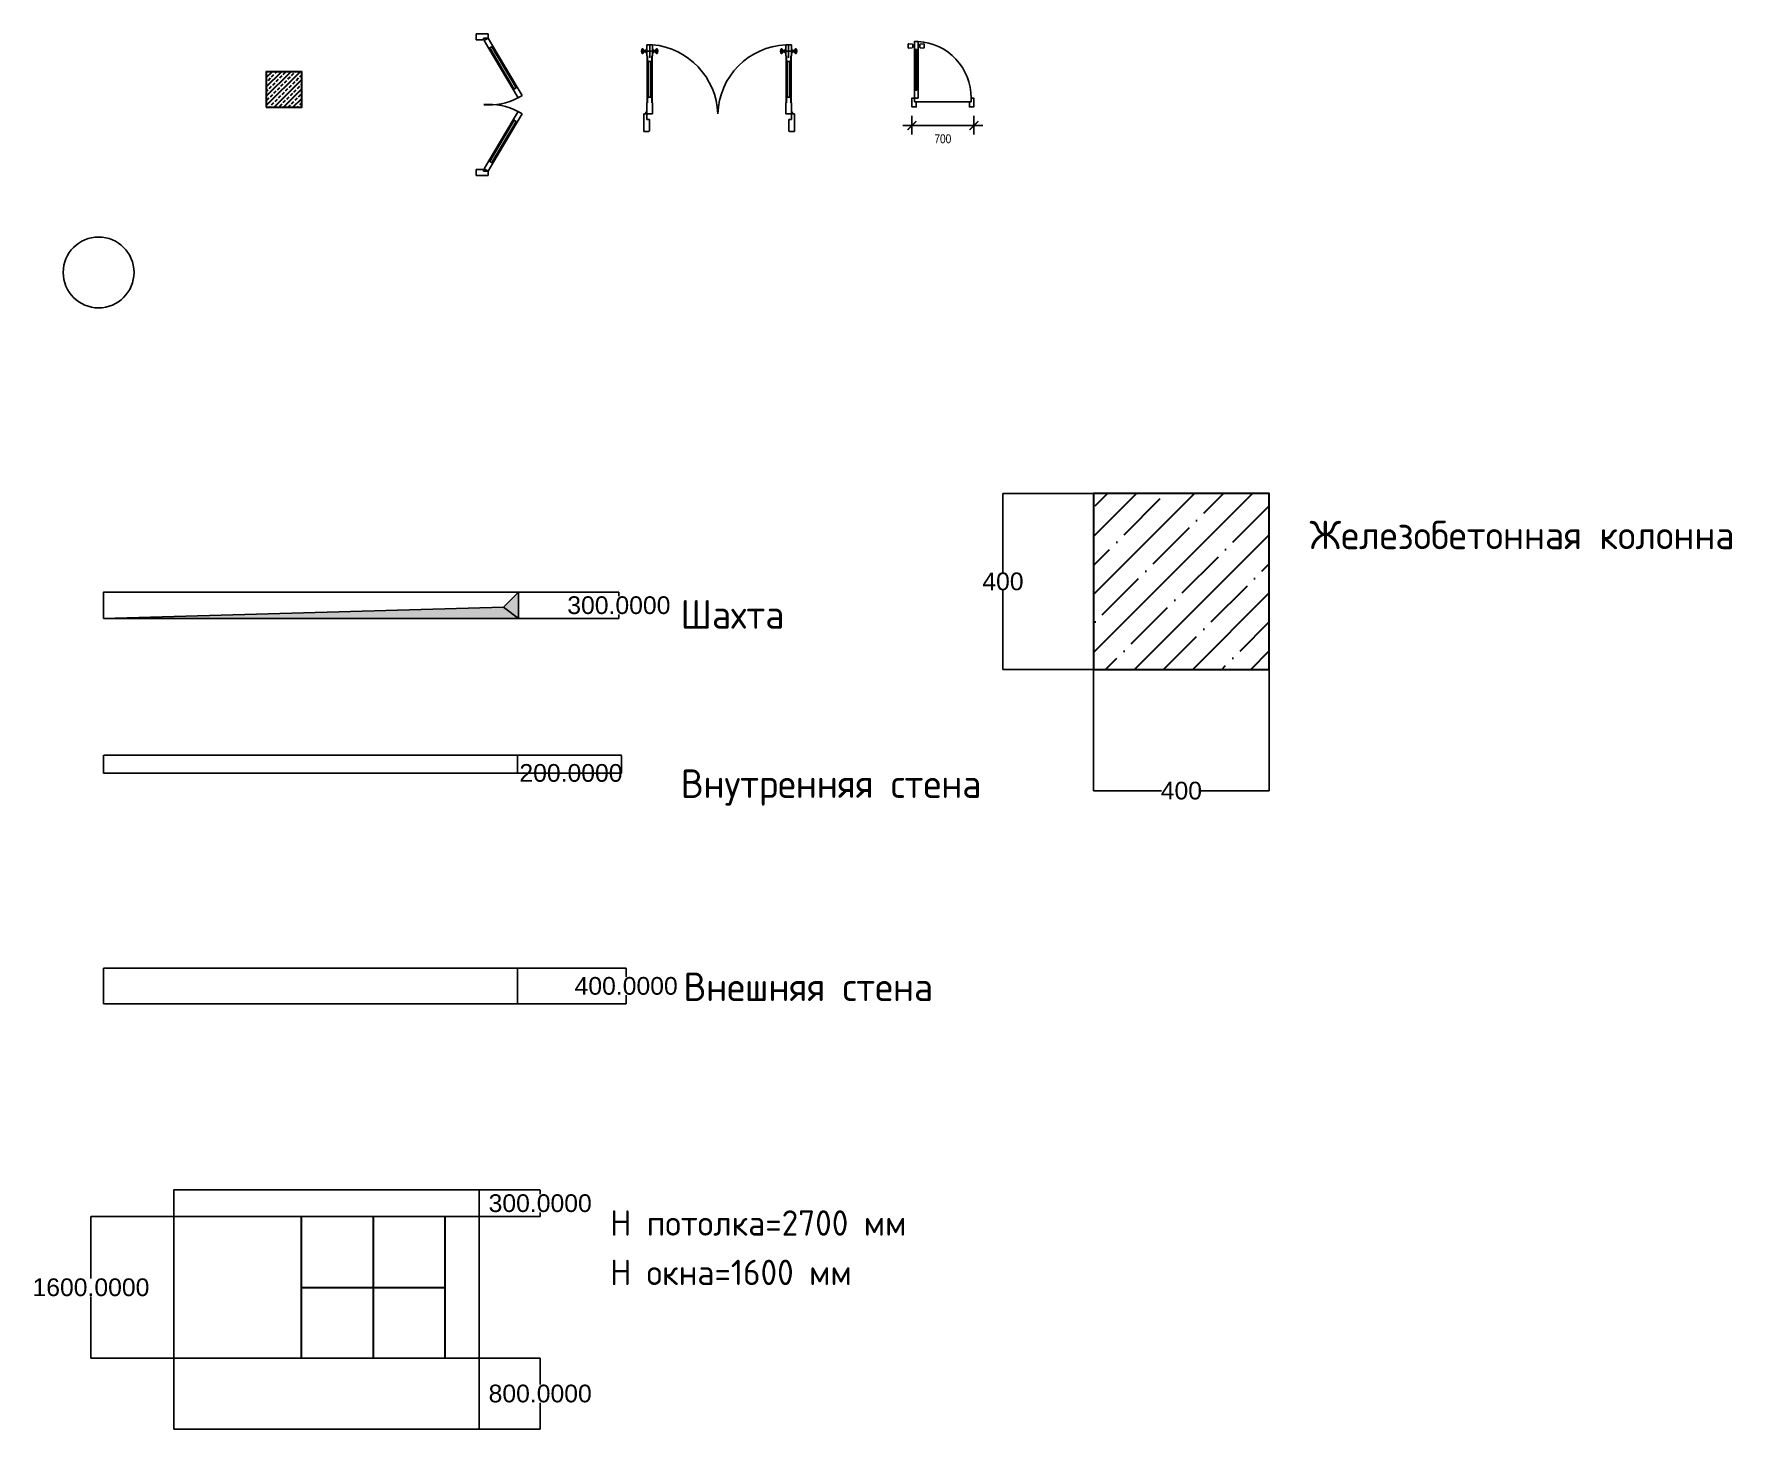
# Model space of a CAD drawing. Header units: millimetres. Extents: x -178199094 to 13669908, y -30538122 to 6091408.
# Drawn here: x 312987 to 332169, y 49879 to 65636 of the extents above; entities that cross this region are included whole.
import ezdxf

# ---------------------------------------------------------------- set-up
doc = ezdxf.new("R2010")
doc.units = ezdxf.units.MM
doc.linetypes.add('CENTER', pattern=[2, 1.25, -0.25, 0.25, -0.25])
doc.layers.add('Plan 2', color=7, linetype='Continuous')
doc.styles.add('DIM', font='', dxfattribs={"height": 100})
doc.styles.add('gost', font='GOST Common.ttf')
doc.styles.get("Standard").update_dxf_attribs({"font": 'arial.ttf'})
doc.styles.get('DIM').set_extended_font_data('VNI-Helve-Condense')
doc.dimstyles.new('100', dxfattribs={"dimtxt": 100, "dimasz": 100, "dimexe": 100, "dimexo": 100, "dimgap": 100, "dimtad": 2, "dimdec": 0, "dimzin": 0, "dimdsep": 46, "dimtxsty": 'DIM', "dimblk": 'ARCHTICK', "dimcen": 100, "dimdle": 100, "dimadec": 0, "dimazin": 0, "dimtfac": 1, "dimtdec": 0, "dimtofl": 0, "dimtmove": 0, "dimatfit": 3, "dimldrblk": 'ARCHTICK', "dimfxl": 1, "dimtolj": 1, "dimtzin": 0, "dimarcsym": 0})
doc.dimstyles.get("Standard").update_dxf_attribs({"dimtxt": 0.18, "dimasz": 0.18, "dimexe": 0.18, "dimexo": 0.0625, "dimgap": 0.09, "dimtad": 0, "dimtih": 1, "dimtoh": 1, "dimdec": 4, "dimzin": 0, "dimdsep": 46, "dimtxsty": 'Standard', "dimcen": 0.09, "dimadec": 0, "dimazin": 0, "dimtfac": 1, "dimtdec": 4, "dimtofl": 0, "dimtmove": 0, "dimatfit": 3, "dimfxl": 1, "dimtolj": 1, "dimtzin": 0, "dimarcsym": 0})

msp = doc.modelspace()

# ---------------------------------------------------------------- texts
at = {"color": 18, "true_color": 0x000000, "attachment_point": 1, "style": 'gost'}
for s, width, gutter_width, insert, char_height in [('Железобетонная колонна', 4542.149597511546, 0.1609546856263614, (327397.4303149469, 60138.49064889026), 321.9093712527227), ('Шахта', 4542.149597511546, 0.1609546856263614, (320291.0953425032, 59240.60830045612), 321.9093712527227), ('Внутренняя стена', 4542.149597511546, 0.1609546856263614, (320293.9223606002, 57329.12849615635), 321.9093712527227), ('Внешняя стена', 4542.149597511546, 0.1609546856263614, (320323.9457867306, 55034.9286165473), 321.9093712527227), ('H потолка=2700 мм', 4044.130466291402, 0.1433069813884016, (319497.5256483566, 52349.02963058026), 286.6139627768031), ('H окна=1600 мм', 4044.130466291402, 0.1433069813884016, (319497.5256483566, 51791.23084046812), 286.6139627768031)]:
    msp.add_mtext_dynamic_manual_height_columns(s, width=width, gutter_width=gutter_width, heights=[0], dxfattribs=dict(at, insert=insert, char_height=char_height))

# ---------------------------------------------------------------- blocks, each defined once
blk = doc.blocks.new('*D144')
at = {"color": 0, "lineweight": -2, "transparency": 16777216}
for p, q in [((318449.7938995362, 57488.43666698181), (319625.6782641645, 57488.43666698181)), ((319625.4982641645, 57488.25666698181), (319625.4982641645, 57288.61666698181)), ((318449.7938995362, 57288.43666698181), (319625.6782641645, 57288.43666698181)), ((319625.4982641645, 57288.25666698181), (319625.3182641645, 57288.25666698181)), ((319625.4982641645, 57288.43666698181), (319625.4982641645, 57288.25666698181))]:
    blk.add_line(p, q, dxfattribs=at)
at = {"color": 0, "transparency": 16777216}
for points in [[(319625.4682641645, 57488.25666698181), (319625.5282641645, 57488.25666698181), (319625.4982641645, 57488.43666698181)], [(319625.4682641645, 57288.61666698181), (319625.5282641645, 57288.61666698181), (319625.4982641645, 57288.43666698181)]]:
    blk.add_solid(points, dxfattribs=at)
at = {"layer": 'Defpoints', "color": 0, "transparency": 16777216}
for p in [(318449.7313995362, 57488.43666698181), (318449.7313995362, 57288.43666698181), (319625.4982641645, 57288.43666698181)]:
    blk.add_point(p, dxfattribs=at)
at = {"color": 0, "transparency": 16777216, "insert": (319053.3319476569, 57288.2566669817), "char_height": 200, "attachment_point": 5}
blk.add_mtext('\\A1;200.0000', dxfattribs=at)
blk = doc.blocks.new('*D145')
at = {"color": 0, "lineweight": -2, "transparency": 16777216}
for p, q in [((318450.5549137011, 55082.92526316788), (319676.919883693, 55082.92526316788)), ((319676.7398836931, 55082.74526316788), (319676.7398836931, 54985.12986071222)), ((318450.5549137011, 54682.92526316788), (319676.919883693, 54682.92526316788)), ((319676.7398836931, 54683.10526316788), (319676.7398836931, 54780.72066562354))]:
    blk.add_line(p, q, dxfattribs=at)
at = {"color": 0, "transparency": 16777216}
for points in [[(319676.709883693, 55082.74526316788), (319676.7698836931, 55082.74526316788), (319676.7398836931, 55082.92526316788)], [(319676.709883693, 54683.10526316788), (319676.7698836931, 54683.10526316788), (319676.7398836931, 54682.92526316788)]]:
    blk.add_solid(points, dxfattribs=at)
at = {"layer": 'Defpoints', "color": 0, "transparency": 16777216}
for p in [(318450.4924137011, 55082.92526316788), (318450.4924137011, 54682.92526316788), (319676.7398836931, 54682.92526316788)]:
    blk.add_point(p, dxfattribs=at)
at = {"color": 0, "transparency": 16777216, "insert": (319676.739883693, 54882.92526316777), "char_height": 200, "attachment_point": 5}
blk.add_mtext('\\A1;400.0000', dxfattribs=at)
blk = doc.blocks.new('*D146')
at = {"color": 0, "lineweight": -2, "transparency": 16777216}
for p, q in [((318016.9728617385, 52578.59673964378), (318705.8658261545, 52578.59673964378)), ((318705.6858261545, 52578.41673964378), (318705.6858261545, 52530.86955001212)), ((318016.9728617385, 52278.59673964378), (318705.8658261545, 52278.59673964378)), ((318705.6858261545, 52278.77673964378), (318705.6858261545, 52326.32392927543))]:
    blk.add_line(p, q, dxfattribs=at)
at = {"color": 0, "transparency": 16777216}
for points in [[(318705.6558261545, 52578.41673964378), (318705.7158261546, 52578.41673964378), (318705.6858261545, 52578.59673964378)], [(318705.6558261545, 52278.77673964378), (318705.7158261546, 52278.77673964378), (318705.6858261545, 52278.59673964378)]]:
    blk.add_solid(points, dxfattribs=at)
at = {"layer": 'Defpoints', "color": 0, "transparency": 16777216}
for p in [(318016.9103617385, 52578.59673964378), (318016.9103617385, 52278.59673964378), (318705.6858261545, 52278.59673964378)]:
    blk.add_point(p, dxfattribs=at)
at = {"color": 0, "transparency": 16777216, "insert": (318705.6858261545, 52428.59673964367), "char_height": 200, "attachment_point": 5}
blk.add_mtext('\\A1;300.0000', dxfattribs=at)
blk = doc.blocks.new('*D147')
at = {"color": 0, "lineweight": -2, "transparency": 16777216}
for p, q in [((318016.9728617385, 50678.59673964378), (318705.8658261545, 50678.59673964378)), ((318705.6858261545, 50678.41673964378), (318705.6858261545, 50380.80133718812)), ((318705.6858261545, 49878.77673964378), (318705.6858261545, 50176.39214209944)), ((318016.9728617385, 49878.59673964378), (318705.8658261545, 49878.59673964378))]:
    blk.add_line(p, q, dxfattribs=at)
at = {"color": 0, "transparency": 16777216}
for points in [[(318705.6558261545, 50678.41673964378), (318705.7158261546, 50678.41673964378), (318705.6858261545, 50678.59673964378)], [(318705.6558261545, 49878.77673964378), (318705.7158261546, 49878.77673964378), (318705.6858261545, 49878.59673964378)]]:
    blk.add_solid(points, dxfattribs=at)
at = {"layer": 'Defpoints', "color": 0, "transparency": 16777216}
for p in [(318016.9103617385, 50678.59673964378), (318016.9103617385, 49878.59673964378), (318705.6858261545, 49878.59673964378)]:
    blk.add_point(p, dxfattribs=at)
at = {"color": 0, "transparency": 16777216, "insert": (318705.6858261545, 50278.59673964367), "char_height": 200, "attachment_point": 5}
blk.add_mtext('\\A1;800.0000', dxfattribs=at)
blk = doc.blocks.new('*D148')
at = {"color": 0, "lineweight": -2, "transparency": 16777216}
for p, q in [((314566.8478617385, 52278.59673964378), (313630.8097910077, 52278.59673964378)), ((313630.9897910077, 52278.41673964378), (313630.9897910077, 51580.80133718812)), ((313630.9897910077, 50678.77673964378), (313630.9897910077, 51376.39214209944)), ((314566.8478617385, 50678.59673964378), (313630.8097910077, 50678.59673964378))]:
    blk.add_line(p, q, dxfattribs=at)
at = {"color": 0, "transparency": 16777216}
for points in [[(313630.9597910077, 52278.41673964378), (313631.0197910077, 52278.41673964378), (313630.9897910077, 52278.59673964378)], [(313630.9597910077, 50678.77673964378), (313631.0197910077, 50678.77673964378), (313630.9897910077, 50678.59673964378)]]:
    blk.add_solid(points, dxfattribs=at)
at = {"layer": 'Defpoints', "color": 0, "transparency": 16777216}
for p in [(314566.9103617385, 52278.59673964378), (313630.9897910077, 50678.59673964378), (314566.9103617385, 50678.59673964378)]:
    blk.add_point(p, dxfattribs=at)
at = {"color": 0, "transparency": 16777216, "insert": (313630.9897910077, 51478.59673964367), "char_height": 200, "attachment_point": 5}
blk.add_mtext('\\A1;1600.0000', dxfattribs=at)
blk = doc.blocks.new('*D149')
at = {"color": 0, "lineweight": -2, "transparency": 16777216}
for p, q in [((318460.5749333813, 59333.04119486507), (319594.6035196133, 59333.04119486507)), ((319594.4235196133, 59332.86119486507), (319594.4235196133, 59285.31400523342)), ((319594.4235196133, 59033.22119486507), (319594.4235196133, 59080.76838449673)), ((318460.5749333813, 59033.04119486507), (319594.6035196133, 59033.04119486507))]:
    blk.add_line(p, q, dxfattribs=at)
at = {"color": 0, "transparency": 16777216}
for points in [[(319594.3935196133, 59332.86119486507), (319594.4535196134, 59332.86119486507), (319594.4235196133, 59333.04119486507)], [(319594.3935196133, 59033.22119486507), (319594.4535196134, 59033.22119486507), (319594.4235196133, 59033.04119486507)]]:
    blk.add_solid(points, dxfattribs=at)
at = {"layer": 'Defpoints', "color": 0, "transparency": 16777216}
for p in [(318460.5124333813, 59333.04119486507), (318460.5124333813, 59033.04119486507), (319594.4235196133, 59033.04119486507)]:
    blk.add_point(p, dxfattribs=at)
at = {"color": 0, "transparency": 16777216, "insert": (319594.4235196133, 59183.04119486496), "char_height": 200, "attachment_point": 5}
blk.add_mtext('\\A1;300.0000', dxfattribs=at)
blk = doc.blocks.new('*D111')
at = {"color": 0, "lineweight": -2, "transparency": 16777216}
for p, q in [((324954.873863199, 60030.20438555749), (324954.873863199, 57088.32628316523)), ((326942.0246230748, 60030.20438555749), (326942.0246230748, 57088.32628316523)), ((324955.053863199, 57088.50628316523), (325723.734413669, 57088.50628316523)), ((326941.8446230748, 57088.50628316523), (326173.1640726048, 57088.50628316523))]:
    blk.add_line(p, q, dxfattribs=at)
at = {"color": 0, "transparency": 16777216}
for points in [[(324955.053863199, 57088.53628316523), (324955.053863199, 57088.47628316523), (324954.873863199, 57088.50628316523)], [(326941.8446230748, 57088.53628316523), (326941.8446230748, 57088.47628316523), (326942.0246230748, 57088.50628316523)]]:
    blk.add_solid(points, dxfattribs=at)
at = {"layer": 'Defpoints', "color": 0, "transparency": 16777216}
for p in [(324954.873863199, 60030.26688555749), (326942.0246230748, 60030.26688555749), (326942.0246230748, 57088.50628316523)]:
    blk.add_point(p, dxfattribs=at)
at = {"color": 0, "transparency": 16777216, "insert": (325948.4492431369, 57088.50628316523), "char_height": 200, "attachment_point": 5}
blk.add_mtext('\\A1;400', dxfattribs=at)
blk = doc.blocks.new('*D112')
at = {"color": 0, "lineweight": -2, "transparency": 16777216}
for p, q in [((326863.4006486846, 60445.44184670721), (323932.9436506122, 60445.44184670721)), ((323933.1236506122, 60445.26184670721), (323933.1236506122, 59554.07106432111)), ((323933.1236506122, 58458.47108684634), (323933.1236506122, 59349.66186923243)), ((326863.4006486846, 58458.29108684634), (323932.9436506122, 58458.29108684634))]:
    blk.add_line(p, q, dxfattribs=at)
at = {"color": 0, "transparency": 16777216}
for points in [[(323933.0936506122, 60445.26184670721), (323933.1536506122, 60445.26184670721), (323933.1236506122, 60445.44184670721)], [(323933.0936506122, 58458.47108684634), (323933.1536506122, 58458.47108684634), (323933.1236506122, 58458.29108684634)]]:
    blk.add_solid(points, dxfattribs=at)
at = {"layer": 'Defpoints', "color": 0, "transparency": 16777216}
for p in [(323933.1236506122, 60445.44184670721), (326863.4631486846, 60445.44184670721), (326863.4631486846, 58458.29108684634)]:
    blk.add_point(p, dxfattribs=at)
at = {"color": 0, "transparency": 16777216, "insert": (323933.1236506121, 59451.86646677666), "char_height": 200, "attachment_point": 5}
blk.add_mtext('\\A1;400', dxfattribs=at)
blk = doc.blocks.new('A$C036642B2')
for p, q in [((1.568050356581807e-05, 389.0821375646483), (1.568050356581807e-05, 289.0821375646483)), ((1.568050356581807e-05, 289.0821375646192), (1.568050356581807e-05, 389.0821375646192)), ((1.568050356581807e-05, 289.0821375646192), (1.568050356581807e-05, 389.0821375646192)), ((1.568050356581807e-05, 389.0821375646192), (50.00001568050357, 389.0821375646192)), ((35.00001568050357, 289.0821375646192), (1.568050356581807e-05, 289.0821375646192)), ((50.00001568050357, 329.0821375646192), (35.00001568050357, 329.0821375646192)), ((35.00001568050357, 329.0821375646192), (35.00001568050357, 289.0821375646192)), ((35.00001568050357, 289.0821375646192), (55.45143193477998, 323.4585767809622)), ((103.7528941132477, 248.1793050560664), (35.00001568050357, 289.0821375646192)), ((50.00001568050357, 389.0821375646192), (50.00001568050357, 339.0821375646192)), ((50.00001568050357, 339.0821375646192), (50.00001568050357, 329.0821375646192)), ((55.45143193477998, 323.4585767809622), (124.2043103675242, 282.5557442723803)), ((1144.548599426227, 323.4585767809622), (1075.795720993599, 282.5557442723803)), ((1096.247137247876, 248.1793050560664), (1165.000015680504, 289.0821375646192)), ((1165.000015680504, 289.0821375646192), (1144.548599426227, 323.4585767809622)), ((1200.000015680504, 389.0821375646192), (1150.000015680504, 389.0821375646192)), ((1150.000015680504, 389.0821375646192), (1150.000015680504, 339.0821375646192)), ((1150.000015680504, 339.0821375646192), (1150.000015680504, 329.0821375646192)), ((1150.000015680504, 329.0821375646192), (1165.000015680504, 329.0821375646192)), ((1165.000015680504, 329.0821375646192), (1165.000015680504, 289.0821375646192)), ((1165.000015680504, 289.0821375646192), (1200.000015680504, 289.0821375646192)), ((1200.000015680504, 289.0821375646192), (1200.000015680504, 389.0821375646192)), ((1200.000015680504, 289.0821375646192), (1200.000015680504, 389.0821375646192)), ((1200.000015680504, 389.0821375646483), (1200.000015680504, 289.0821375646483)), ((103.7528941132477, 248.1793050560664), (124.2043103675242, 282.5557442723803)), ((124.2043103675242, 282.5557442723803), (103.7528941132477, 248.1793050560664)), ((452.1439505705494, 40.90283009268751), (103.7528941132477, 248.1793050560664)), ((108.8657481767586, 256.7734148601448), (119.0914563038968, 273.9616344683018)), ((457.2568046341767, 49.49693989676598), (108.8657481767586, 256.7734148601448)), ((119.0914563038968, 273.9616344683018), (467.4825127613149, 66.68515950492292)), ((124.2043103675242, 282.5557442723803), (472.5953668248258, 75.2792693090305)), ((1075.795720993599, 282.5557442723803), (727.4046645361814, 75.2792693090305)), ((1080.908575057227, 273.9616344683018), (732.5175185998087, 66.68515950492292)), ((742.7432267269469, 49.49693989676598), (1091.134283184248, 256.7734148601448)), ((747.8560807904578, 40.90283009268751), (1096.247137247876, 248.1793050560664)), ((1075.795720993599, 282.5557442723803), (1096.247137247876, 248.1793050560664)), ((1096.247137247876, 248.1793050560664), (1075.795720993599, 282.5557442723803)), ((1091.134283184248, 256.7734148601448), (1080.908575057227, 273.9616344683018)), ((472.5953668248258, 75.2792693090305), (452.1439505705494, 40.90283009268751)), ((472.5953668248258, 75.2792693090305), (452.1439505705494, 40.90283009268751)), ((452.1439505705494, 40.90283009268751), (520.8968290031771, -2.415850758552551e-06)), ((467.4825127613149, 66.68515950492292), (457.2568046341767, 49.49693989676598)), ((541.3482452574535, 34.37643680046313), (472.5953668248258, 75.2792693090305)), ((520.8968290031771, -2.415850758552551e-06), (541.3482452574535, 34.37643680046313)), ((658.6517861035536, 34.37643680046313), (727.4046645361814, 75.2792693090305)), ((679.10320235783, -2.415850758552551e-06), (658.6517861035536, 34.37643680046313)), ((747.8560807904578, 40.90283009268751), (679.10320235783, -2.415850758552551e-06)), ((727.4046645361814, 75.2792693090305), (747.8560807904578, 40.90283009268751)), ((727.4046645361814, 75.2792693090305), (747.8560807904578, 40.90283009268751)), ((732.5175185998087, 66.68515950492292), (742.7432267269469, 49.49693989676598))]:
    blk.add_line(p, q)
for centre, start, end in [((76.72966847388307, 280.4328576341359), 332.1893142338084, 4.963518697352358), ((1123.27036288724, 280.4328576341359), 175.0364813026476, 207.8106857661916)]:
    blk.add_arc(centre, 525.5014275244889, start, end)
blk = doc.blocks.new('A$C5B1F248E')
for p, q in [((70.35607905111829, 639.9999866354337), (70.35607905111829, 199.9999866354337)), ((87.85607905111829, 649.9999866354337), (87.85607905111829, 189.9999866354337)), ((90.35607905111829, 649.9999866354337), (90.35607905111829, 189.9999866354337)), ((92.85607905111829, 649.9999866354337), (92.85607905111829, 189.9999866354337)), ((110.3560790511183, 639.9999866354337), (110.3560790511183, 199.9999866354337)), ((690.3560790511183, 59.99998663543374), (90.35607905111829, 59.99998663543374))]:
    blk.add_line(p, q)
for points in [[(45.49748858721432, 669.5497384949413), (5.49748858721432, 665.5497384949413, -0.4437164408394785), (-3.000789001816884e-05, 670.5249244459992), (-3.000789001816884e-05, 709.4750488248828, -0.4437164408394787), (5.49748858721432, 714.4502347759262), (45.49748858721432, 710.4502347759262, -0.3853135861201609), (49.99996999210998, 705.4750488248828), (49.99996999210998, 674.5249244459992, -0.3853135861201725)], [(135.2146695150223, 669.5497384949413), (175.2146695150223, 665.5497384949413, 0.4437164408394785), (180.7121881101266, 670.5249244459992), (180.7121881101266, 709.4750488248828, 0.4437164408394787), (175.2146695150223, 714.4502347759262), (135.2146695150223, 710.4502347759262, 0.3853135861201609), (130.7121881101266, 705.4750488248828), (130.7121881101266, 674.5249244459992, 0.3853135861201725)]]:
    blk.add_lwpolyline(points, format="xyb", close=True)
for points in [[(70.35607905111829, 684.9999866354337), (49.99996999210998, 684.9999866354337), (49.99996999210998, 694.9999866354337), (70.35607905111829, 694.9999866354337)], [(110.3560790511183, 684.9999866354337), (130.7121881101266, 684.9999866354337), (130.7121881101266, 694.9999866354337), (110.3560790511183, 694.9999866354337)]]:
    blk.add_lwpolyline(points, close=True)
for points in [[(95.35607905111829, 639.9999866354337), (110.3560790511183, 639.9999866354337), (110.3560790511183, 739.9999866354337), (70.35607905111829, 739.9999866354337), (70.35607905111829, 639.9999866354337), (85.35607905111829, 639.9999866354337), (85.35607905111829, 649.9999866354337), (95.35607905111829, 649.9999866354337), (95.35607905111829, 639.9999866354337)], [(95.35607905111829, 199.9999866354337), (110.3560790511183, 199.9999866354337), (110.3560790511183, 99.99998663543374), (70.35607905111829, 99.99998663543374), (70.35607905111829, 199.9999866354337), (85.35607905111829, 199.9999866354337), (85.35607905111829, 189.9999866354337), (95.35607905111829, 189.9999866354337), (95.35607905111829, 199.9999866354337)], [(70.35607905111829, 99.99998663543374), (70.35607905111829, 59.99998663543374), (90.35607905111829, 59.99998663543374), (90.35607905111829, -1.336456625722349e-05), (40.35607905111829, -1.336456625722349e-05), (40.35607905111829, 99.99998663543374), (70.35607905111829, 99.99998663543374)], [(710.3560790511183, 99.99998663543374), (710.3560790511183, 59.99998663543374), (690.3560790511183, 59.99998663543374), (690.3560790511183, -1.336456625722349e-05), (740.3560790511183, -1.336456625722349e-05), (740.3560790511183, 99.99998663543374), (710.3560790511183, 99.99998663543374)]]:
    blk.add_lwpolyline(points)
for centre, radius, start, end in [((87.38251488217793, 640.9247528494452), 8.252229096188765, 186.4342288796848, 273.2897950878696), ((93.32964322005864, 640.9247528494452), 8.252229096188765, 266.7102049121305, 353.5657711203152), ((73.80351901427639, 104.481961600919), 636.5683386636757, 359.596586327819, 86.70819314022081), ((87.38251488217793, 199.0752204214223), 8.252229096188765, 86.71020491213042, 173.5657711203152), ((93.32964322005864, 199.0752204214223), 8.252229096188765, 6.434228879684772, 93.28979508786959)]:
    blk.add_arc(centre, radius, start, end)
blk = doc.blocks.new('_ArchTick')
at = {"color": 0, "linetype": 'ByBlock', "const_width": 0.15}
blk.add_lwpolyline([(-0.5, -0.5), (0.5, 0.5)], dxfattribs=at)
blk = doc.blocks.new('*D150')
at = {"color": 0, "lineweight": -2, "transparency": 16777216}
for p, q in [((322904.1167153113, 64711.69413358614), (322904.1167153113, 64501.53597220097)), ((323604.1167153113, 64711.69413358614), (323604.1167153113, 64501.53597220097)), ((322804.1167153113, 64601.53597220097), (323704.1167153113, 64601.53597220097))]:
    blk.add_line(p, q, dxfattribs=at)
at = {"layer": 'Defpoints', "color": 0, "transparency": 16777216}
for p in [(322904.1167153113, 64811.69413358614), (323604.1167153113, 64811.69413358614), (323604.1167153113, 64601.53597220097)]:
    blk.add_point(p, dxfattribs=at)
at = {"color": 0, "lineweight": -2, "transparency": 16777216, "xscale": 100, "yscale": 100, "zscale": 100, "rotation": 180}
blk.add_blockref('_ArchTick', (322904.1167153113, 64601.53597220097), dxfattribs=at)
at = {"color": 0, "lineweight": -2, "transparency": 16777216, "xscale": 100, "yscale": 100, "zscale": 100}
blk.add_blockref('_ArchTick', (323604.1167153113, 64601.53597220097), dxfattribs=at)
at = {"color": 0, "transparency": 16777216, "insert": (323254.1167153113, 64451.53597220097), "char_height": 100, "attachment_point": 5, "style": 'DIM'}
blk.add_mtext('\\A1;700', dxfattribs=at)
blk = doc.blocks.new('A$C4CA245AF')
for p, q in [((67.36094089855033, 979.9595934731333), (129.8609408985503, 979.9595934731333)), ((67.36094089855033, 854.9595934731333), (67.36094089855033, 979.9595934731333)), ((98.61094089855033, 979.9595934731333), (98.61094089855033, 832.174258114901)), ((129.8609408985503, 979.9595934731333), (129.8609408985503, 854.9595934731333)), ((1699.611726614428, 979.9595934731333), (1637.111726614428, 979.9595934731333)), ((1637.111726614428, 979.9595934731333), (1637.111726614428, 854.9595934731333)), ((1668.361726614428, 979.9595934731333), (1668.361726614428, 832.174258114901)), ((1699.611726614428, 854.9595934731333), (1699.611726614428, 979.9595934731333)), ((2.283860521856695e-05, 907.3324339242099), (87.9066954280861, 907.3324339242099)), ((10.58190649260359, 929.0962460042356), (10.58190649260359, 907.5672418308823)), ((10.58190649260359, 886.0382376631169), (10.58190649260359, 907.5672418308823)), ((37.50978926826792, 916.2361260225443), (37.50978926826792, 907.5672418308823)), ((37.50978926826792, 898.8983576466708), (37.50978926826792, 907.5672418308823)), ((41.06906608004647, 915.8476061170368), (41.06906608004647, 907.5672418308823)), ((50.3465088110097, 915.8476061170368), (41.06906608004647, 915.8476061170368)), ((41.06906608004647, 899.2868775503157), (41.06906608004647, 907.5672418308823)), ((50.3465088110097, 899.2868775503157), (41.06906608004647, 899.2868775503157)), ((55.80662189681607, 915.8476061170368), (50.3465088110097, 915.8476061170368)), ((55.80662189681607, 899.2868775503157), (50.3465088110097, 899.2868775503157)), ((55.80662189681607, 918.8285572213499), (55.80662189681607, 907.5672418308823)), ((55.80662189681607, 896.3059264478652), (55.80662189681607, 907.5672418308823)), ((60.77736292291956, 925.4528771677433), (60.77736292291956, 907.5672418308823)), ((60.77736292291956, 889.6816064996092), (60.77736292291956, 907.5672418308823)), ((73.6109409060009, 854.9595934731333), (67.36094089855033, 854.9595934731333)), ((70.48594089109974, 854.9595934731333), (70.48594089109974, 324.9595934731333)), ((73.6109409060009, 805.3005148881493), (73.6109409060009, 854.9595934731333)), ((86.45186231542903, 792.4595934731333), (86.45186231542903, 387.4595934731333)), ((110.7700194891222, 792.4595934731333), (86.45186231542903, 792.4595934731333)), ((197.221858965946, 907.3324339242099), (109.3151863466628, 907.3324339242099)), ((110.7700194891222, 387.4595934731333), (110.7700194891222, 792.4595934731333)), ((129.8609408985503, 854.9595934731333), (123.6109408985503, 854.9595934731333)), ((123.6109408985503, 854.9595934731333), (123.6109408985503, 805.3005148881493)), ((126.7359409134515, 324.9595934731333), (126.7359409134515, 854.9595934731333)), ((136.4445188816317, 925.4528771677433), (136.4445188816317, 907.5672418308823)), ((136.4445188816317, 889.6816064996092), (136.4445188816317, 907.5672418308823)), ((141.4152599077352, 918.8285572213499), (141.4152599077352, 907.5672418308823)), ((141.4152599077352, 915.8476061170368), (146.875372986091, 915.8476061170368)), ((141.4152599077352, 896.3059264478652), (141.4152599077352, 907.5672418308823)), ((141.4152599077352, 899.2868775503157), (146.875372986091, 899.2868775503157)), ((146.875372986091, 915.8476061170368), (156.1528157245048, 915.8476061170368)), ((146.875372986091, 899.2868775503157), (156.1528157245048, 899.2868775503157)), ((156.1528157245048, 915.8476061170368), (156.1528157245048, 907.5672418308823)), ((156.1528157245048, 899.2868775503157), (156.1528157245048, 907.5672418308823)), ((159.7120925288327, 916.2361260225443), (159.7120925288327, 907.5672418308823)), ((159.7120925288327, 898.8983576466708), (159.7120925288327, 907.5672418308823)), ((186.6399753044971, 929.0962460042356), (186.6399753044971, 907.5672418308823)), ((186.6399753044971, 886.0382376631169), (186.6399753044971, 907.5672418308823)), ((1569.750808547033, 907.3324339242099), (1657.657481166316, 907.3324339242099)), ((1580.332692208482, 929.0962460042356), (1580.332692208482, 907.5672418308823)), ((1580.332692208482, 886.0382376631169), (1580.332692208482, 907.5672418308823)), ((1607.260574984146, 916.2361260225443), (1607.260574984146, 907.5672418308823)), ((1607.260574984146, 898.8983576466708), (1607.260574984146, 907.5672418308823)), ((1610.819851795924, 915.8476061170368), (1610.819851795924, 907.5672418308823)), ((1620.097294526888, 915.8476061170368), (1610.819851795924, 915.8476061170368)), ((1610.819851795924, 899.2868775503157), (1610.819851795924, 907.5672418308823)), ((1620.097294526888, 899.2868775503157), (1610.819851795924, 899.2868775503157)), ((1625.557407605243, 915.8476061170368), (1620.097294526888, 915.8476061170368)), ((1625.557407605243, 899.2868775503157), (1620.097294526888, 899.2868775503157)), ((1625.557407605243, 918.8285572213499), (1625.557407605243, 907.5672418308823)), ((1625.557407605243, 896.3059264478652), (1625.557407605243, 907.5672418308823)), ((1630.528148631347, 925.4528771677433), (1630.528148631347, 907.5672418308823)), ((1630.528148631347, 889.6816064996092), (1630.528148631347, 907.5672418308823)), ((1637.111726614428, 854.9595934731333), (1643.361726621879, 854.9595934731333)), ((1640.236726599527, 324.9595934731333), (1640.236726599527, 854.9595934731333)), ((1643.361726621879, 854.9595934731333), (1643.361726621879, 805.3005148881493)), ((1656.202648023856, 387.4595934731333), (1656.202648023856, 792.4595934731333)), ((1656.202648023856, 792.4595934731333), (1680.52080519755, 792.4595934731333)), ((1766.972644681824, 907.3324339242099), (1679.065972092343, 907.3324339242099)), ((1680.52080519755, 792.4595934731333), (1680.52080519755, 387.4595934731333)), ((1693.361726606978, 805.3005148881493), (1693.361726606978, 854.9595934731333)), ((1693.361726606978, 854.9595934731333), (1699.611726614428, 854.9595934731333)), ((1696.486726621879, 854.9595934731333), (1696.486726621879, 324.9595934731333)), ((1706.19530459751, 925.4528771677433), (1706.19530459751, 907.5672418308823)), ((1706.19530459751, 889.6816064996092), (1706.19530459751, 907.5672418308823)), ((1711.166045616163, 918.8285572213499), (1711.166045616163, 907.5672418308823)), ((1711.166045616163, 915.8476061170368), (1716.626158701969, 915.8476061170368)), ((1711.166045616163, 896.3059264478652), (1711.166045616163, 907.5672418308823)), ((1711.166045616163, 899.2868775503157), (1716.626158701969, 899.2868775503157)), ((1716.626158701969, 915.8476061170368), (1725.903601432932, 915.8476061170368)), ((1716.626158701969, 899.2868775503157), (1725.903601432932, 899.2868775503157)), ((1725.903601432932, 915.8476061170368), (1725.903601432932, 907.5672418308823)), ((1725.903601432932, 899.2868775503157), (1725.903601432932, 907.5672418308823)), ((1729.462878244711, 916.2361260225443), (1729.462878244711, 907.5672418308823)), ((1729.462878244711, 898.8983576466708), (1729.462878244711, 907.5672418308823)), ((1756.390761020375, 929.0962460042356), (1756.390761020375, 907.5672418308823)), ((1756.390761020375, 886.0382376631169), (1756.390761020375, 907.5672418308823)), ((110.7700194891222, 387.4595934731333), (86.45186231542903, 387.4595934731333)), ((1656.202648023856, 387.4595934731333), (1680.52080519755, 387.4595934731333)), ((33.48633375276404, 199.9999871162145), (64.73633375276404, 199.9999871162145)), ((33.48633375276404, -1.288006023969501e-05), (33.48633375276404, 199.9999871162145)), ((64.73633375276404, 199.9999871162145), (64.73633375276404, 134.9999871143518)), ((67.36094089855033, 324.9595934731333), (67.36094089855033, 199.9595934731333)), ((73.6109409060009, 324.9595934731333), (67.36094089855033, 324.9595934731333)), ((67.36094089855033, 199.9595934731333), (129.8609408985503, 199.9595934731333)), ((73.6109409060009, 374.6186720581172), (73.6109409060009, 324.9595934731333)), ((123.6109408985503, 324.9595934731333), (123.6109408985503, 374.6186720581172)), ((129.8609408985503, 324.9595934731333), (123.6109408985503, 324.9595934731333)), ((129.8609408985503, 199.9595934731333), (129.8609408985503, 324.9595934731333)), ((1637.111726614428, 324.9595934731333), (1643.361726621879, 324.9595934731333)), ((1637.111726614428, 199.9595934731333), (1637.111726614428, 324.9595934731333)), ((1699.611726614428, 199.9595934731333), (1637.111726614428, 199.9595934731333)), ((1643.361726621879, 324.9595934731333), (1643.361726621879, 374.6186720581172)), ((1693.361726606978, 374.6186720581172), (1693.361726606978, 324.9595934731333)), ((1693.361726606978, 324.9595934731333), (1699.611726614428, 324.9595934731333)), ((1699.611726614428, 324.9595934731333), (1699.611726614428, 199.9595934731333)), ((1702.236333760215, 199.9999871162145), (1702.236333760215, 134.9999871143518)), ((1733.486333760215, 199.9999871162145), (1702.236333760215, 199.9999871162145)), ((1733.486333760215, -1.288006023969501e-05), (1733.486333760215, 199.9999871162145)), ((64.73633375276404, 134.9999871143518), (95.98633375276404, 134.9999871143518)), ((95.98633375276404, 134.9999871143518), (95.98633372296172, 10.83758737346216)), ((1702.236333760215, 134.9999871143518), (1670.986333760215, 134.9999871143518)), ((1670.986333760215, 134.9999871143518), (1670.986333790017, 10.83758737346216)), ((85.14873350669222, -1.288006023969501e-05), (33.48633375276404, -1.288006023969501e-05)), ((1681.823934006286, -1.288006023969501e-05), (1733.486333760215, -1.288006023969501e-05))]:
    blk.add_line(p, q)
at = {"linetype": 'CENTER'}
for p, q in [((47.3838561053999, 214.6901700088201), (72.86187426258402, 214.6901700088201)), ((59.61325964589196, 198.6824691967486), (59.61325964589196, 227.4355550819455)), ((1719.588811407579, 214.6901700088201), (1694.110793250395, 214.6901700088201)), ((1707.359407874537, 198.6824691967486), (1707.359407874537, 227.4355550819455))]:
    blk.add_line(p, q, dxfattribs=at)
for centre in [(59.61325964589196, 214.6901700088201), (1707.359407874537, 214.6901700088201)]:
    blk.add_circle(centre, 5.608031300141646, dxfattribs=at)
at = {"linetype": 'Continuous', "ltscale": 30}
for centre, radius, start, end in [((55.88861594606715, 170.8377063461958), 812.4962357155325, 2.056913643085395, 84.77637075539704), ((1675.712525996161, 172.5648871531157), 808.3169140271231, 92.7371744050546, 178.0549492725209)]:
    blk.add_arc(centre, radius, start, end, dxfattribs=at)
for centre, radius, start, end in [((17.73246330280381, 928.151780359578), 7.212660943152398, 10.18726613794313, 172.4757663707445), ((17.73246330280381, 886.9827033096371), 7.212660943151335, 187.5242336292555, 349.8127338620569), ((41.06906608004647, 932.3453438097058), 16.49773769268722, 190.1872661379431, 270), ((41.06906608004647, 882.7891398595093), 16.49773769294188, 90, 169.8127338620569), ((59.4518384810217, 919.9037294724403), 3.800473580368921, 69.58736318368207, 196.433649623352), ((59.4518384810217, 895.2307541967748), 3.800473580368921, 163.5663503766479, 290.412636816318), ((69.89831505228358, 926.260062970352), 9.156599641332685, 106.0877229115221, 185.0573848733941), ((69.89831505228358, 888.8744206970005), 9.156599641332685, 174.9426151266059, 253.9122770884779), ((86.45186231542903, 805.3005148881493), 12.84092142044756, 180, 270), ((110.7700194891222, 805.3005148881493), 12.84092142042937, 270, 0), ((127.3235667522677, 926.260062970352), 9.156599641332685, 354.9426151266059, 73.91227708847786), ((127.3235667522677, 888.8744206970005), 9.156599641332685, 286.0877229115221, 5.057384873394115), ((137.7700433235295, 919.9037294724403), 3.800473580368921, 343.5663503766479, 110.4126368163179), ((137.7700433235295, 895.2307541967748), 3.800473580368921, 249.587363183682, 16.43364962335205), ((156.1528157245048, 932.3453438097058), 16.49773769262174, 270, 349.8127338620569), ((156.1528157245048, 882.7891398595093), 16.4977376928764, 10.18726613794313, 90), ((179.4894185017474, 928.151780359578), 7.212660943150609, 7.52423362925556, 169.8127338620569), ((179.4894185017474, 886.9827033096371), 7.212660943151335, 190.1872661379431, 352.4757663707445), ((1587.483249011231, 928.151780359578), 7.212660943150609, 10.18726613794313, 172.4757663707445), ((1587.483249011231, 886.9827033096371), 7.212660943151335, 187.5242336292555, 349.8127338620569), ((1610.819851795924, 932.3453438097058), 16.49773769262174, 190.1872661379431, 270), ((1610.819851795924, 882.7891398595093), 16.4977376928764, 90, 169.8127338620569), ((1629.202624189449, 919.9037294724403), 3.800473580368921, 69.58736318368207, 196.433649623352), ((1629.202624189449, 895.2307541967748), 3.800473580368921, 163.5663503766479, 290.412636816318), ((1639.649100768162, 926.260062970352), 9.156599641332685, 106.0877229115221, 185.0573848733941), ((1639.649100768162, 888.8744206970005), 9.156599641332685, 174.9426151266059, 253.9122770884779), ((1656.202648023856, 805.3005148881493), 12.84092142042937, 180, 270), ((1680.52080519755, 805.3005148881493), 12.84092142044756, 270, 0), ((1697.074352460695, 926.260062970352), 9.156599641332685, 354.9426151266059, 73.91227708847786), ((1697.074352460695, 888.8744206970005), 9.156599641332685, 286.0877229115221, 5.057384873394115), ((1707.520829039408, 919.9037294724403), 3.800473580368921, 343.5663503766479, 110.4126368163179), ((1707.520829039408, 895.2307541967748), 3.800473580368921, 249.587363183682, 16.43364962335205), ((1725.903601432932, 932.3453438097058), 16.49773769268722, 270, 349.8127338620569), ((1725.903601432932, 882.7891398595093), 16.49773769294188, 10.18726613794313, 90), ((1749.240204217625, 928.151780359578), 7.212660943152398, 7.52423362925556, 169.8127338620569), ((1749.240204217625, 886.9827033096371), 7.212660943151335, 190.1872661379431, 352.4757663707445), ((86.45186231542903, 374.6186720581172), 12.84092142044756, 90, 180), ((110.7700194891222, 374.6186720581172), 12.84092142042937, 0, 90), ((1656.202648023856, 374.6186720581172), 12.84092142042937, 90, 180), ((1680.52080519755, 374.6186720581172), 12.84092142044756, 0, 90), ((85.14873350669222, 10.83758737346216), 10.83760025109903, 270, 0), ((1681.823934006286, 10.83758737346216), 10.83760025109903, 180, 270)]:
    blk.add_arc(centre, radius, start, end)

# ---------------------------------------------------------------- dimensions: what is measured, and where the dimension line sits
dim = msp.add_linear_dim(base=(323604.1167153113, 64601.53597220097), p1=(322904.1167153113, 64811.69413358614), p2=(323604.1167153113, 64811.69413358614), dimstyle='100')
dim.commit()
dim.dimension.update_dxf_attribs({"geometry": '*D150', "text_midpoint": (323254.1167153113, 64451.53597220097)})
at = {"color": 18, "true_color": 0x000000}
dim = msp.add_linear_dim(base=(323933.1236506122, 60445.44184670721), p1=(326863.4631486845, 58458.29108684631), p2=(326863.4631486845, 60445.44184670718), angle=90, text='400', dimstyle='Standard', override={"dimtxt": 200}, dxfattribs=at)
dim.commit()
dim.dimension.update_dxf_attribs({"geometry": '*D112', "text_midpoint": (323933.1236506121, 59451.86646677666)})
dim = msp.add_linear_dim(base=(326942.0246230748, 57088.50628316523), p1=(324954.873863199, 60030.26688555749), p2=(326942.0246230748, 60030.26688555749), text='400', dimstyle='Standard', override={"dimtxt": 200}, dxfattribs=at)
dim.commit()
dim.dimension.update_dxf_attribs({"geometry": '*D111', "text_midpoint": (325948.4492431369, 57088.50628316523)})
for p1, p2, distance, picture, middle in [((318460.5124333812, 59333.04119486504), (318460.5124333812, 59033.04119486504), 1133.9110862320522, '*D149', (319594.4235196133, 59183.04119486496)), ((318016.9103617384, 52578.59673964375), (318016.9103617384, 52278.59673964375), 688.7754644160741, '*D146', (318705.6858261545, 52428.59673964367)), ((314566.9103617384, 52278.59673964375), (314566.9103617384, 50678.59673964375), -935.9205707306974, '*D148', (313630.9897910077, 51478.59673964367)), ((318016.9103617384, 50678.59673964375), (318016.9103617384, 49878.59673964375), 688.7754644160741, '*D147', (318705.6858261545, 50278.59673964367))]:
    dim = msp.add_aligned_dim(p1=p1, p2=p2, distance=distance, dimstyle='Standard', override={"dimtxt": 200}, dxfattribs=at)
    dim.commit()
    dim.dimension.update_dxf_attribs({"geometry": picture, "text_midpoint": middle})
for base, p1, p2, picture, middle in [((319625.4982641645, 57288.43666698181), (318449.7313995361, 57488.43666698178), (318449.7313995361, 57288.43666698178), '*D144', (319053.3319476569, 57288.2566669817)), ((319676.7398836931, 54682.92526316788), (318450.492413701, 55082.92526316785), (318450.492413701, 54682.92526316785), '*D145', (319676.739883693, 54882.92526316777))]:
    dim = msp.add_linear_dim(base=base, p1=p1, p2=p2, angle=90, dimstyle='Standard', override={"dimtxt": 200}, dxfattribs=at)
    dim.commit()
    dim.dimension.update_dxf_attribs({"geometry": picture, "text_midpoint": middle})

# ---------------------------------------------------------------- hatches: boundary and pattern name
at = {"lineweight": 30, "true_color": 0x000000, "transparency": 33554687}
h = msp.add_hatch(dxfattribs=at)
h.set_pattern_fill('ANSI33', color=18, scale=300, angle=-1.272221872585407e-14)
h.set_pattern_definition([(44.99999999999999, (221352.0015048663, 52981.24124929836), (-53.03300858899105, 53.03300858899108), []), (44.99999999999999, (221405.0345133664, 52981.24124929836), (-53.03300858899105, 53.03300858899108), [37.5, -18.75])])
h.paths.add_polyline_path([(315611.5021036612, 65210.48015100769), (315611.5021036612, 64810.48015100769), (316011.5021036612, 64810.48015100769), (316011.5021036612, 65210.48015100769)])
at = {"lineweight": 30, "transparency": 33554628}
h = msp.add_hatch(dxfattribs=at)
h.set_pattern_fill('ANSI35', color=1, scale=1854.674042534875, angle=-1.272221872585407e-14)
h.set_pattern_definition([(44.99999999999999, (218909.2609045407, 35224.04413874834), (-327.8631480917693, 327.8631480917695), []), (44.99999999999999, (219237.1240520823, 35224.04413874834), (-327.8631480917693, 327.8631480917695), [579.5856382921486, -115.9171276584297, 0, -115.9171276584297])])
h.paths.add_polyline_path([(324954.873863199, 60445.44184670718), (324954.873863199, 58458.29108684631), (326942.0246230748, 58458.29108684631), (326942.0246230748, 60445.44184670718)])
at = {"lineweight": 30, "true_color": 0x000000, "transparency": 33554687}
h = msp.add_hatch(color=18, dxfattribs=at)
h.dxf.hatch_style = 1
h.paths.add_polyline_path([(318460.5124333811, 59333.04119486483), (318290.3275619459, 59162.05713820578), (318460.5124333811, 59033.04119485737)])
h = msp.add_hatch(color=18, dxfattribs=at)
h.dxf.hatch_style = 1
h.paths.add_polyline_path([(318460.5124333736, 59033.04119486483), (318290.3275737998, 59162.05712921293), (313774.4409583521, 59033.04119486483)])

# ---------------------------------------------------------------- linework, layer by layer
at = {"color": 18, "true_color": 0x000000}
for p, q in [((318290.3275622068, 59162.05712888556), (313774.4409583522, 59033.04119486504)), ((313772.1579158916, 54682.92526316785), (313772.1579158916, 55082.92526316785)), ((313774.4409583509, 55082.92526316782), (318450.4924136996, 55082.92526316782)), ((318450.4924136996, 55082.92526316782), (318450.4924136996, 54682.92526316782)), ((318450.492413701, 54682.92526316785), (313772.1579158916, 54682.92526316785)), ((318016.9103617384, 50678.59673964375), (314566.9103617384, 50678.59673964375)), ((318016.9103617384, 49878.59673964375), (318016.9103617384, 50678.59673964375))]:
    msp.add_line(p, q, dxfattribs=at)
at = {"color": 18, "lineweight": 30, "true_color": 0x000000}
for points in [[(315611.502103664, 64810.48015100788), (316011.502103664, 64810.48015100788), (316011.502103664, 65210.48015100788), (315611.502103664, 65210.48015100788)], [(324954.8738631979, 58458.2910868465), (326942.0246230736, 58458.2910868465), (326942.0246230736, 60445.44184670737), (324954.8738631979, 60445.44184670737)]]:
    msp.add_lwpolyline(points, close=True, dxfattribs=at)
at = {"color": 152, "true_color": 0x2776bb}
msp.add_lwpolyline([(316011.5021036612, 64810.48015100769), (315611.5021036612, 64810.48015100769)], dxfattribs=at)
at = {"color": 18, "true_color": 0x000000}
for points in [[(313774.4409583522, 59033.04119486504), (313774.4409583522, 59333.04119486504), (318460.5124333812, 59333.04119486504), (318460.5124333812, 59033.04119486504), (313774.4409583522, 59033.04119486504)], [(318460.5124333885, 59033.04119485737), (318290.3275619459, 59162.05713820578), (318460.5124333811, 59333.04119486483)], [(313776.8508364856, 57488.43666698178), (318449.7313995361, 57488.43666698178), (318449.7313995361, 57288.43666698178), (313774.4409583509, 57288.43666698178), (313774.4409583509, 57488.43666698178)], [(314566.9103617384, 49878.59673964375), (314566.9103617384, 52578.59673964375), (318016.9103617384, 52578.59673964375), (318016.9103617384, 49878.59673964375), (314566.9103617384, 49878.59673964375)], [(318016.9103617384, 52578.59673964375), (314566.9103617384, 52578.59673964375)], [(318016.9103617384, 52278.59673964375), (314566.9103617384, 52278.59673964375)], [(316005.6076155914, 52278.59673964375), (316005.6076155914, 50678.59673964375)], [(317630.245993854, 52278.59673964375), (316005.6076155914, 52278.59673964375)]]:
    msp.add_lwpolyline(points, dxfattribs=at)
at = {"color": 152, "lineweight": 30, "true_color": 0x2776bb}
for points in [[(316005.6076155914, 52278.59673964375), (316005.6076155914, 50678.59673964375)], [(316817.9268047227, 52278.59673964375), (316817.9268047227, 50678.59673964375)], [(317630.245993854, 52278.59673964375), (317630.245993854, 50678.59673964375)], [(316005.6076155913, 51478.59673964353), (317630.2459938538, 51478.59673964353)]]:
    msp.add_lwpolyline(points, dxfattribs=at)
at = {"color": 1}
msp.add_circle((338361.6566092945, 48716.67136417772), 79667.78329065764, dxfattribs=at)
at = {"color": 18, "true_color": 0x000000}
msp.add_circle((313717.6079507545, 62942.59257522158), 400, dxfattribs=at)

# ---------------------------------------------------------------- block references
for name, p in [('A$C4CA245AF', (319843.9413383374, 64534.74313169385)), ('A$C5B1F248E', (322863.7606362602, 64811.69414695071))]:
    msp.add_blockref(name, p)
at = {"layer": 'Plan 2', "xscale": -1.331161763209833, "yscale": 1.331161763209833, "zscale": 1.331161763209833, "rotation": 90}
msp.add_blockref('A$C036642B2', (318501.7316938944, 65636.4402102752), dxfattribs=at)

msp.set_redraw_order([(e.dxf.handle, doc.entitydb.next_handle()) for e in msp.query("TEXT MTEXT ATTDEF DIMENSION ARC_DIMENSION")])  # texts and dimensions are drawn at this point

doc.saveas('drawing.dxf')
